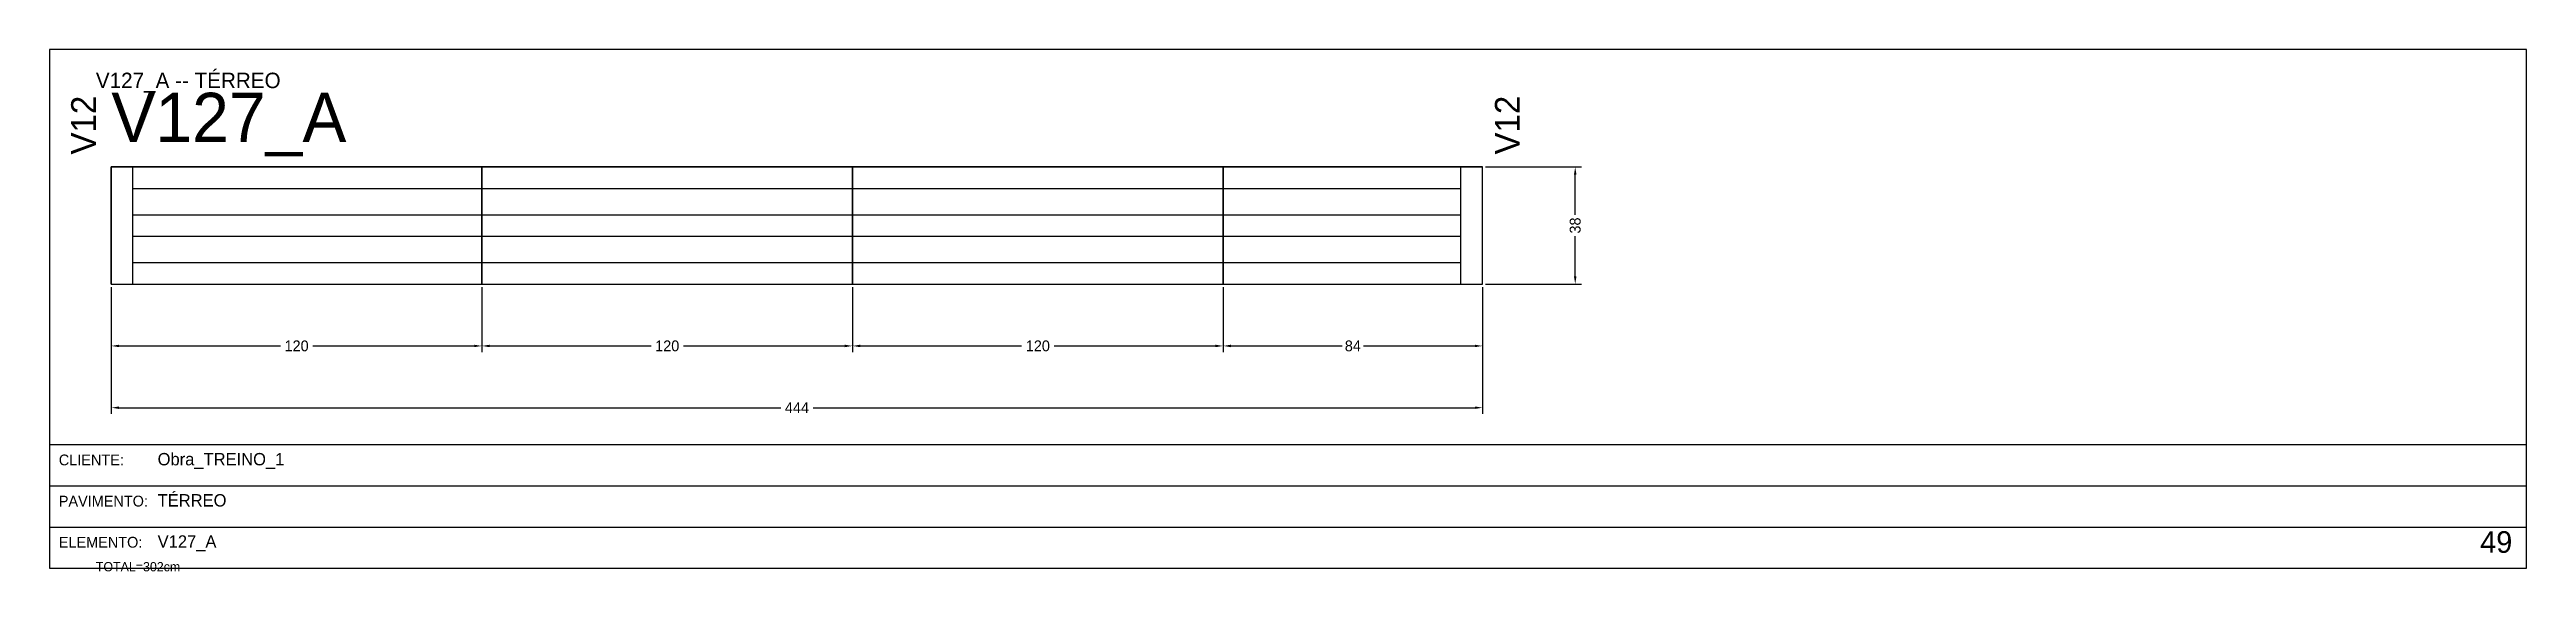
# Model space of a CAD drawing. Header units: metres. Extents: x 0 to 3268, y -4496 to 124.
# Drawn here: x 0 to 802, y -3611 to -3442 of the extents above; entities that cross this region are included whole.
import ezdxf

# ---------------------------------------------------------------- set-up
doc = ezdxf.new("R2010")
doc.units = ezdxf.units.M
for name, color, linetype in [('5', 5, 'Continuous'), ('BORDA_CELULA', 9, 'Continuous'), ('CARIMBO', 9, 'Continuous'), ('COTA', 241, 'Continuous'), ('NOMENCLATURA', 7, 'Continuous'), ('Painéis', 200, 'Continuous'), ('SARR_2.2x7', 40, 'Continuous')]:
    doc.layers.add(name, color=color, linetype=linetype)
doc.dimstyles.new('COTA', dxfattribs={"dimtxt": 3.5, "dimasz": 2.5, "dimexe": 2, "dimexo": 1, "dimgap": 0.9, "dimtad": 1, "dimdec": 0, "dimrnd": 1, "dimcen": 2.5, "dimclrd": 4, "dimclre": 4, "dimclrt": 4, "dimazin": 3, "dimtfac": 1, "dimtmove": 0, "dimatfit": 3})

msp = doc.modelspace()

# ---------------------------------------------------------------- texts
at = {"layer": '5'}
for p in [(15, -3476), (476, -3476)]:
    msp.add_text('V12', height=8, rotation=90, dxfattribs=at).set_placement(p)
at = {"layer": 'CARIMBO', "color": 9}
for s, p in [('CLIENTE:', (3, -3576.67)), ('PAVIMENTO:', (3, -3590)), ('ELEMENTO:', (3, -3603.33))]:
    msp.add_text(s, height=3.5, dxfattribs=at).set_placement(p)
at = {"layer": 'CARIMBO', "color": 2}
for s, p in [('Obra_TREINO_1', (35, -3576.67)), ('TÉRREO', (35, -3590)), ('V127_A', (35, -3603.33))]:
    msp.add_text(s, height=4, dxfattribs=at).set_placement(p)
at = {"layer": 'CARIMBO', "color": 3}
msp.add_text('49', height=7, dxfattribs=at).set_placement((787, -3605))
at = {"layer": 'COTA'}
msp.add_text('TOTAL=302cm', height=3, dxfattribs=at).set_placement((15, -3611))
at = {"layer": 'NOMENCLATURA'}
for s, height, p in [('V127_A -- TÉRREO', 5, (15, -3454.5)), ('V127_A', 16, (20, -3472))]:
    msp.add_text(s, height=height, dxfattribs=at).set_placement(p)

# ---------------------------------------------------------------- blocks, each defined once
blk = doc.blocks.new('_CLOSEDFILLED')
at = {"color": 0, "linetype": 'BYBLOCK'}
blk.add_solid([(-1, 0.16), (0, 0), (-1, -0.16)], dxfattribs=at)
blk = doc.blocks.new('*D461')
at = {"color": 4}
for p, q in [((20, -3519), (20, -3540)), ((140, -3519), (140, -3540)), ((22.5, -3538), (74.75, -3538)), ((85.25, -3538), (137.5, -3538))]:
    blk.add_line(p, q, dxfattribs=at)
at = {"layer": 'Defpoints'}
for p in [(20, -3518), (140, -3518), (20, -3538)]:
    blk.add_point(p, dxfattribs=at)
at = {"layer": 'COTA', "color": 4, "xscale": 2.5, "yscale": 2.5, "rotation": 180}
blk.add_blockref('_CLOSEDFILLED', (20, -3538), dxfattribs=at)
at = {"layer": 'COTA', "color": 4, "xscale": 2.5, "yscale": 2.5}
blk.add_blockref('_CLOSEDFILLED', (140, -3538), dxfattribs=at)
at = {"layer": 'COTA', "color": 4, "insert": (80, -3538), "char_height": 3.5, "attachment_point": 5}
blk.add_mtext('120', dxfattribs=at)
blk = doc.blocks.new('*D462')
at = {"color": 4}
for p, q in [((140, -3519), (140, -3540)), ((260, -3519), (260, -3540)), ((142.5, -3538), (194.75, -3538)), ((205.25, -3538), (257.5, -3538))]:
    blk.add_line(p, q, dxfattribs=at)
at = {"layer": 'Defpoints'}
for p in [(140, -3518), (260, -3518), (140, -3538)]:
    blk.add_point(p, dxfattribs=at)
at = {"layer": 'COTA', "color": 4, "xscale": 2.5, "yscale": 2.5, "rotation": 180}
blk.add_blockref('_CLOSEDFILLED', (140, -3538), dxfattribs=at)
at = {"layer": 'COTA', "color": 4, "xscale": 2.5, "yscale": 2.5}
blk.add_blockref('_CLOSEDFILLED', (260, -3538), dxfattribs=at)
at = {"layer": 'COTA', "color": 4, "insert": (200, -3538), "char_height": 3.5, "attachment_point": 5}
blk.add_mtext('120', dxfattribs=at)
blk = doc.blocks.new('*D463')
at = {"color": 4}
for p, q in [((260, -3519), (260, -3540)), ((380, -3519), (380, -3540)), ((262.5, -3538), (314.75, -3538)), ((325.25, -3538), (377.5, -3538))]:
    blk.add_line(p, q, dxfattribs=at)
at = {"layer": 'Defpoints'}
for p in [(260, -3518), (380, -3518), (260, -3538)]:
    blk.add_point(p, dxfattribs=at)
at = {"layer": 'COTA', "color": 4, "xscale": 2.5, "yscale": 2.5, "rotation": 180}
blk.add_blockref('_CLOSEDFILLED', (260, -3538), dxfattribs=at)
at = {"layer": 'COTA', "color": 4, "xscale": 2.5, "yscale": 2.5}
blk.add_blockref('_CLOSEDFILLED', (380, -3538), dxfattribs=at)
at = {"layer": 'COTA', "color": 4, "insert": (320, -3538), "char_height": 3.5, "attachment_point": 5}
blk.add_mtext('120', dxfattribs=at)
blk = doc.blocks.new('*D464')
at = {"color": 4}
for p, q in [((380, -3519), (380, -3540)), ((464, -3519), (464, -3540)), ((382.5, -3538), (418.5, -3538)), ((425.5, -3538), (461.5, -3538))]:
    blk.add_line(p, q, dxfattribs=at)
at = {"layer": 'Defpoints'}
for p in [(380, -3518), (464, -3518), (380, -3538)]:
    blk.add_point(p, dxfattribs=at)
at = {"layer": 'COTA', "color": 4, "xscale": 2.5, "yscale": 2.5, "rotation": 180}
blk.add_blockref('_CLOSEDFILLED', (380, -3538), dxfattribs=at)
at = {"layer": 'COTA', "color": 4, "xscale": 2.5, "yscale": 2.5}
blk.add_blockref('_CLOSEDFILLED', (464, -3538), dxfattribs=at)
at = {"layer": 'COTA', "color": 4, "insert": (422, -3538), "char_height": 3.5, "attachment_point": 5}
blk.add_mtext('84', dxfattribs=at)
blk = doc.blocks.new('*D465')
at = {"color": 4}
for p, q in [((20, -3519), (20, -3560)), ((464, -3519), (464, -3560)), ((22.5, -3558), (236.75, -3558)), ((247.25, -3558), (461.5, -3558))]:
    blk.add_line(p, q, dxfattribs=at)
at = {"layer": 'Defpoints'}
for p in [(20, -3518), (464, -3518), (20, -3558)]:
    blk.add_point(p, dxfattribs=at)
at = {"layer": 'COTA', "color": 4, "xscale": 2.5, "yscale": 2.5, "rotation": 180}
blk.add_blockref('_CLOSEDFILLED', (20, -3558), dxfattribs=at)
at = {"layer": 'COTA', "color": 4, "xscale": 2.5, "yscale": 2.5}
blk.add_blockref('_CLOSEDFILLED', (464, -3558), dxfattribs=at)
at = {"layer": 'COTA', "color": 4, "insert": (242, -3558), "char_height": 3.5, "attachment_point": 5}
blk.add_mtext('444', dxfattribs=at)
blk = doc.blocks.new('*D466')
at = {"color": 4}
for p, q in [((465, -3480), (496, -3480)), ((494, -3495.5), (494, -3482.5)), ((494, -3515.5), (494, -3502.5)), ((465, -3518), (496, -3518))]:
    blk.add_line(p, q, dxfattribs=at)
at = {"layer": 'Defpoints'}
for p in [(464, -3480), (464, -3518), (494, -3518)]:
    blk.add_point(p, dxfattribs=at)
at = {"layer": 'COTA', "color": 4, "xscale": 2.5, "yscale": 2.5}
for p, rotation in [((494, -3480), 90), ((494, -3518), 270)]:
    blk.add_blockref('_CLOSEDFILLED', p, dxfattribs=dict(at, rotation=rotation))
at = {"layer": 'COTA', "color": 4, "insert": (494, -3499), "char_height": 3.5, "attachment_point": 5, "rotation": 90}
blk.add_mtext('38', dxfattribs=at)
blk = doc.blocks.new('*D467')
at = {"color": 4}
for p, q in [((465, -3480), (496, -3480)), ((494, -3495.5), (494, -3482.5)), ((494, -3515.5), (494, -3502.5)), ((465, -3518), (496, -3518))]:
    blk.add_line(p, q, dxfattribs=at)
at = {"layer": 'Defpoints'}
for p in [(464, -3480), (464, -3518), (494, -3518)]:
    blk.add_point(p, dxfattribs=at)
at = {"layer": 'COTA', "color": 4, "xscale": 2.5, "yscale": 2.5}
for p, rotation in [((494, -3480), 90), ((494, -3518), 270)]:
    blk.add_blockref('_CLOSEDFILLED', p, dxfattribs=dict(at, rotation=rotation))
at = {"layer": 'COTA', "color": 4, "insert": (494, -3499), "char_height": 3.5, "attachment_point": 5, "rotation": 90}
blk.add_mtext('38', dxfattribs=at)
blk = doc.blocks.new('*D468')
at = {"color": 4}
for p, q in [((465, -3480), (496, -3480)), ((494, -3495.5), (494, -3482.5)), ((494, -3515.5), (494, -3502.5)), ((465, -3518), (496, -3518))]:
    blk.add_line(p, q, dxfattribs=at)
at = {"layer": 'Defpoints'}
for p in [(464, -3480), (464, -3518), (494, -3518)]:
    blk.add_point(p, dxfattribs=at)
at = {"layer": 'COTA', "color": 4, "xscale": 2.5, "yscale": 2.5}
for p, rotation in [((494, -3480), 90), ((494, -3518), 270)]:
    blk.add_blockref('_CLOSEDFILLED', p, dxfattribs=dict(at, rotation=rotation))
at = {"layer": 'COTA', "color": 4, "insert": (494, -3499), "char_height": 3.5, "attachment_point": 5, "rotation": 90}
blk.add_mtext('38', dxfattribs=at)
blk = doc.blocks.new('*D469')
at = {"color": 4}
for p, q in [((465, -3480), (496, -3480)), ((494, -3495.5), (494, -3482.5)), ((494, -3515.5), (494, -3502.5)), ((465, -3518), (496, -3518))]:
    blk.add_line(p, q, dxfattribs=at)
at = {"layer": 'Defpoints'}
for p in [(464, -3480), (464, -3518), (494, -3518)]:
    blk.add_point(p, dxfattribs=at)
at = {"layer": 'COTA', "color": 4, "xscale": 2.5, "yscale": 2.5}
for p, rotation in [((494, -3480), 90), ((494, -3518), 270)]:
    blk.add_blockref('_CLOSEDFILLED', p, dxfattribs=dict(at, rotation=rotation))
at = {"layer": 'COTA', "color": 4, "insert": (494, -3499), "char_height": 3.5, "attachment_point": 5, "rotation": 90}
blk.add_mtext('38', dxfattribs=at)

# ---------------------------------------------------------------- dimensions: what is measured, and where the dimension line sits
at = {"layer": 'COTA'}
for picture in ['*D466', '*D467', '*D468', '*D469']:
    dim = msp.add_linear_dim(base=(494, -3518), p1=(464, -3518), p2=(464, -3480), angle=90, dimstyle='COTA', dxfattribs=at)
    dim.commit()
    dim.dimension.update_dxf_attribs({"geometry": picture, "text_midpoint": (494, -3499)})
for base, p1, p2, picture, middle in [((20, -3538), (20, -3518), (140, -3518), '*D461', (80, -3538)), ((20, -3558), (20, -3518), (464, -3518), '*D465', (242, -3558)), ((140, -3538), (140, -3518), (260, -3518), '*D462', (200, -3538)), ((260, -3538), (260, -3518), (380, -3518), '*D463', (320, -3538)), ((380, -3538), (380, -3518), (464, -3518), '*D464', (422, -3538))]:
    dim = msp.add_linear_dim(base=base, p1=p1, p2=p2, dimstyle='COTA', dxfattribs=at)
    dim.commit()
    dim.dimension.update_dxf_attribs({"geometry": picture, "text_midpoint": middle})

# ---------------------------------------------------------------- linework, layer by layer
at = {"layer": 'BORDA_CELULA'}
for points in [[(0, -3610), (802, -3610), (802, -3442), (0, -3442)], [(0, -3610), (802, -3610), (802, -3570), (0, -3570)]]:
    msp.add_lwpolyline(points, close=True, dxfattribs=at)
at = {"layer": 'CARIMBO'}
for p, q in [((0, -3583.33), (802, -3583.33)), ((0, -3596.67), (802, -3596.67)), ((0, -3610), (802, -3610))]:
    msp.add_line(p, q, dxfattribs=at)
at = {"layer": 'Painéis'}
for points in [[(20, -3518), (20, -3480)], [(20, -3480), (140, -3480)], [(20, -3518), (140, -3518), (140, -3480), (20, -3480), (20, -3518)], [(140, -3518), (140, -3480)], [(140, -3480), (260, -3480)], [(140, -3518), (260, -3518), (260, -3480), (140, -3480), (140, -3518)], [(260, -3518), (260, -3480)], [(260, -3480), (380, -3480)], [(260, -3518), (380, -3518), (380, -3480), (260, -3480), (260, -3518)], [(380, -3518), (380, -3480)], [(380, -3480), (464, -3480)], [(380, -3518), (464, -3518), (464, -3480), (380, -3480), (380, -3518)], [(464, -3518), (464, -3480)], [(20, -3518), (140, -3518)], [(140, -3518), (260, -3518)], [(260, -3518), (380, -3518)], [(380, -3518), (464, -3518)]]:
    msp.add_lwpolyline(points, dxfattribs=at)
at = {"layer": 'SARR_2.2x7'}
for points in [[(27, -3518), (27, -3480)], [(457, -3518), (457, -3480)], [(27, -3487), (140, -3487)], [(140, -3487), (260, -3487)], [(260, -3487), (380, -3487)], [(380, -3487), (457, -3487)], [(27, -3495.5), (140, -3495.5)], [(140, -3495.5), (260, -3495.5)], [(260, -3495.5), (380, -3495.5)], [(380, -3495.5), (457, -3495.5)], [(27, -3502.5), (140, -3502.5)], [(140, -3502.5), (260, -3502.5)], [(260, -3502.5), (380, -3502.5)], [(380, -3502.5), (457, -3502.5)], [(27, -3511), (140, -3511)], [(140, -3511), (260, -3511)], [(260, -3511), (380, -3511)], [(380, -3511), (457, -3511)]]:
    msp.add_lwpolyline(points, dxfattribs=at)

msp.set_redraw_order([(e.dxf.handle, doc.entitydb.next_handle()) for e in msp.query("TEXT MTEXT ATTDEF DIMENSION ARC_DIMENSION")])  # texts and dimensions are drawn at this point

doc.saveas('drawing.dxf')
